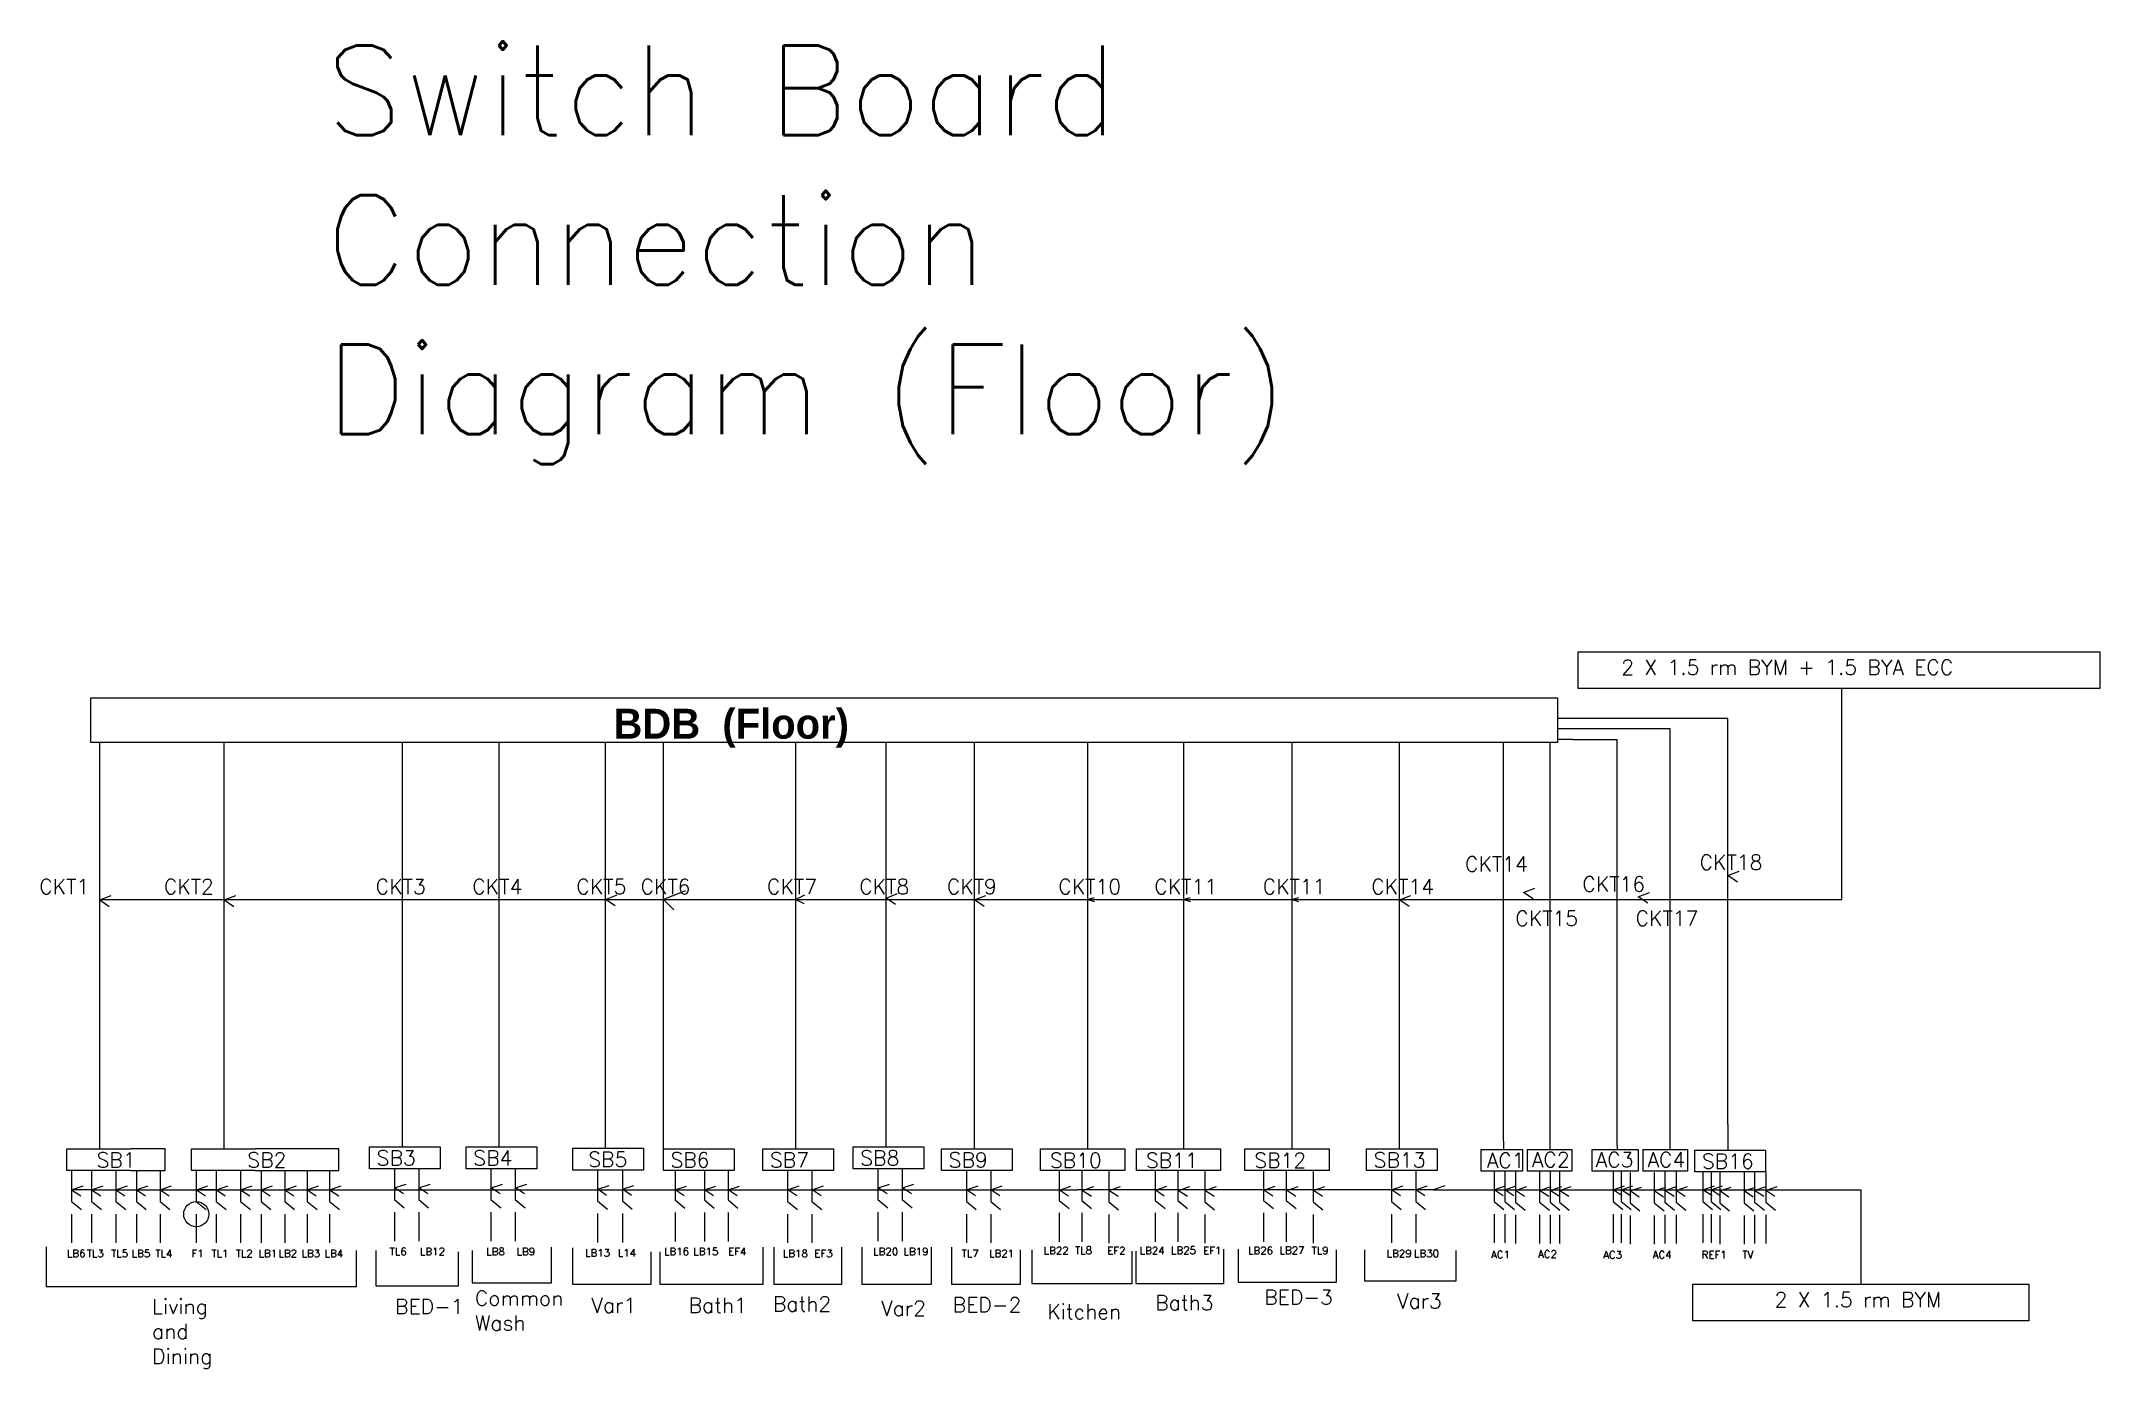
# Model space of a CAD drawing. Header units: inches. Extents: x -5358 to 9574, y -9596 to -60.
# Drawn here: x 5830 to 7482, y -1679 to -614 of the extents above; entities that cross this region are included whole.
import ezdxf

# ---------------------------------------------------------------- set-up
doc = ezdxf.new("R2010")
doc.units = ezdxf.units.IN
doc.header["$LTSCALE"] = 20
doc.header["$MEASUREMENT"] = 0
doc.layers.add('Sub Distribution Board', color=131, linetype='Continuous')
doc.layers.add('Switchboard', color=131, linetype='Continuous')
doc.styles.get("Standard").update_dxf_attribs({"font": 'simplex.shx', "height": 6})

msp = doc.modelspace()

# ---------------------------------------------------------------- texts
at = {"layer": 'Sub Distribution Board', "insert": (6288.8, -1109.3), "char_height": 24, "width": 1245.666, "attachment_point": 1}
msp.add_mtext('{\\fSitka Display Semibold|b0|i0|c0|p2;\\PBDB  (Floor)}', dxfattribs=at)
at = {"layer": 'Switchboard', "attachment_point": 1}
for s, insert, char_height, width in [('Switch Board Connection Diagram (Floor)', (6058, -617), 72, 1052.086), ('2 X 1.5 rm BYM + 1.5 BYA ECC', (7097.5, -1110), 12, 345.019), ('CKT14', (6972.1, -1267.9), 12, 58.235), ('CKT18', (7160.3, -1266.5), 12, 58.235), ('CKT1', (5828, -1286), 12, 58.235), ('CKT2', (5928, -1286), 12, 58.235), ('CKT3', (6098, -1286), 12, 58.235), ('CKT4', (6175.5, -1286), 12, 58.235), ('CKT5', (6259, -1286), 12, 58.235), ('CKT6', (6310.5, -1286), 12, 58.235), ('CKT7', (6412, -1286), 12, 58.235), ('CKT8', (6486, -1286), 12, 58.235), ('CKT9', (6556.3, -1286), 12, 58.235), ('CKT10', (6645.8, -1286), 12, 58.235), ('CKT11', (6722.8, -1286), 12, 58.235), ('CKT11', (6809.8, -1286), 12, 58.235), ('CKT14', (6896.8, -1286), 12, 58.235), ('CKT16', (7066.3, -1284), 12, 58.235), ('CKT15', (7012.5, -1311.5), 12, 58.235), ('CKT17', (7108.9, -1311.4), 12, 58.235), ('SB1', (5874, -1505.4), 12, 44.121), ('SB2', (5995, -1505.4), 12, 44.121), ('SB3', (6098.8, -1503.8), 12, 44.121), ('SB4', (6176.3, -1503.8), 12, 44.121), ('SB5', (6268.5, -1504.9), 12, 44.121), ('SB6', (6334.5, -1505.4), 12, 44.121), ('SB7', (6414.3, -1505.4), 12, 44.121), ('SB8', (6486.8, -1503.8), 12, 44.121), ('SB9', (6557.8, -1505.4), 12, 44.121), ('SB10', (6639, -1505.7), 12, 44.121), ('SB11', (6716, -1505.7), 12, 44.121), ('SB12', (6803, -1505.7), 12, 44.121), ('SB13', (6898.8, -1505.4), 12, 44.121), ('AC1', (6989.6, -1505.7), 12, 44.121), ('AC2', (7025.7, -1505.1), 12, 44.121), ('AC3', (7076.9, -1505.2), 12, 44.121), ('AC4', (7118.5, -1505.1), 12, 44.121), ('SB16', (7162.2, -1506.4), 12, 44.121), ('LB6', (5850.2, -1583.4), 6, 17.751), ('TL3', (5866.2, -1583.4), 6, 17.751), ('TL5', (5885.7, -1583.4), 6, 17.751), ('LB5', (5902.2, -1583.4), 6, 17.751), ('TL4', (5921.2, -1583.4), 6, 17.751), ('F1', (5950.2, -1583.4), 6, 17.751), ('TL1', (5966.2, -1583.4), 6, 17.751), ('TL2', (5985.7, -1583.4), 6, 17.751), ('LB1', (6004, -1583.4), 6, 17.751), ('LB2', (6020, -1583.4), 6, 17.751), ('LB3', (6038.5, -1583.4), 6, 17.751), ('LB4', (6057, -1583.4), 6, 17.751), ('TL6', (6109.2, -1581.9), 6, 17.751), ('LB12', (6133.5, -1581.9), 6, 17.751), ('LB8', (6186.7, -1581.9), 6, 17.751), ('LB9', (6211, -1581.9), 6, 17.751), ('LB13', (6266, -1582.9), 6, 17.751), ('L14', (6292.2, -1582.9), 6, 17.751), ('LB16', (6329.4, -1581.8), 6, 17.751), ('LB15', (6352.9, -1581.8), 6, 17.751), ('EF4', (6380.8, -1581.8), 6, 17.751), ('LB18', (6424.7, -1583.4), 6, 17.751), ('EF3', (6450, -1583.4), 6, 17.751), ('LB20', (6497.2, -1581.9), 6, 17.751), ('LB19', (6521.5, -1581.9), 6, 17.751), ('TL7', (6568.2, -1583.4), 6, 17.751), ('LB21', (6590.2, -1583.4), 6, 17.751), ('LB22', (6634, -1581.1), 6, 17.751), ('TL8', (6659.2, -1580.9), 6, 17.751), ('EF2', (6685, -1581.1), 6, 17.751), ('LB24', (6711, -1581.1), 6, 17.751), ('LB25', (6736.2, -1580.9), 6, 17.751), ('EF1', (6762, -1581.1), 6, 17.751), ('LB26', (6798, -1581.1), 6, 17.751), ('LB27', (6823.2, -1580.9), 6, 17.751), ('TL9', (6849, -1581.1), 6, 17.751), ('LB29', (6909.2, -1583.4), 6, 17.751), ('LB30', (6931.2, -1583.4), 6, 17.751), ('AC1', (6993, -1584.3), 6, 17.751), ('AC2', (7030.7, -1583.9), 6, 17.751), ('AC3', (7083, -1584.5), 6, 17.751), ('AC4', (7122.7, -1584.4), 6, 17.751), ('REF1', (7162, -1584.4), 6, 17.751), ('TV', (7194.7, -1584.4), 6, 17.751), ('Common\\PWash', (6177.6, -1616.3), 12, 44.121), ('BED-3', (6811, -1615.5), 12, 44.121), ('Var3', (6917.5, -1618.5), 12, 44.121), ('2 X 1.5 rm BYM', (7220.5, -1617.5), 12, 166.601), ('Living and Dining', (5918.5, -1623), 12, 58.235), ('BED-1', (6113.5, -1623), 12, 44.121), ('Var1', (6271, -1622), 12, 44.121), ('Bath1', (6349, -1622), 12, 44.121), ('Bath2', (6416.7, -1620.9), 12, 44.121), ('Var2', (6503.5, -1624.5), 12, 44.121), ('BED-2', (6561, -1621.6), 12, 44.121), ('Kitchen', (6636.9, -1627.2), 12, 44.121), ('Bath3', (6723.5, -1620), 12, 44.121)]:
    msp.add_mtext(s, dxfattribs=dict(at, insert=insert, char_height=char_height, width=width))

# ---------------------------------------------------------------- linework, layer by layer
at = {"layer": 'Switchboard'}
for p, q in [((7274.5, -1302.3), (7274.5, -1133)), ((7183, -1157), (7046.4, -1157)), ((7136.6, -1165.3), (7046.4, -1165.3)), ((7136.6, -1502.9), (7136.6, -1165.3)), ((5876.5, -1279.9), (5876.5, -1176.5)), ((5976.5, -1279.9), (5976.5, -1176.5)), ((7040.5, -1183), (7040.5, -1176.5)), ((7058.5, -1174), (7046.4, -1174)), ((7058.5, -1174), (7094.3, -1174)), ((5876.5, -1318.1), (5876.5, -1279.9)), ((5976.5, -1318.1), (5976.5, -1279.9)), ((5876.5, -1302.7), (5885.7, -1299.2)), ((5876.5, -1302.3), (6629.7, -1302.3)), ((5876.5, -1302.7), (5884.2, -1307.9)), ((5976.5, -1302.7), (5985.7, -1299.2)), ((5976.5, -1302.7), (5984.2, -1307.9)), ((7088, -1302.3), (7274.5, -1302.3)), ((5876.5, -1362.9), (5876.5, -1318.1)), ((5976.5, -1362.9), (5976.5, -1318.1)), ((5876.5, -1401.5), (5876.5, -1362.9)), ((5976.5, -1401.5), (5976.5, -1362.9)), ((5876.5, -1502.4), (5876.5, -1401.5)), ((5976.5, -1502.4), (5976.5, -1401.5)), ((6174.1, -1410.4), (6174.1, -1410.4)), ((6251.6, -1410.4), (6251.6, -1410.4)), ((7183, -1482.9), (7183, -1503.4)), ((7002.9, -1496.4), (7002.9, -1502.9)), ((7018.2, -1502.9), (7018.2, -1520.4)), ((7022, -1502.9), (7022, -1520.4)), ((7094.3, -1499.9), (7094.3, -1503.4)), ((7111, -1502.9), (7111, -1520.4)), ((7114.8, -1502.9), (7114.8, -1520.4)), ((5854, -1520.5), (5854, -1544.8)), ((5854, -1535.3), (5863.2, -1532.2)), ((5854, -1535.3), (5861.3, -1540.2)), ((5870, -1535.3), (5854, -1535.3)), ((5870, -1520.5), (5870, -1544.8)), ((5870, -1535.3), (5879.2, -1532.2)), ((5870, -1535.3), (5877.3, -1540.2)), ((5870, -1535.3), (6661.1, -1535.3)), ((5889.5, -1520.5), (5889.5, -1544.8)), ((5889.5, -1535.3), (5898.7, -1532.2)), ((5889.5, -1535.3), (5896.8, -1540.2)), ((5906, -1520.5), (5906, -1544.8)), ((5906, -1535.3), (5915.2, -1532.2)), ((5906, -1535.3), (5913.3, -1540.2)), ((5925, -1520.5), (5925, -1544.8)), ((5925, -1535.3), (5934.2, -1532.2)), ((5925, -1535.3), (5932.3, -1540.2)), ((5954, -1520.5), (5954, -1544.8)), ((5954.1, -1535.3), (5963.3, -1532.2)), ((5954.1, -1535.3), (5961.4, -1540.2)), ((5970, -1535.3), (5954.1, -1535.3)), ((5970, -1520.5), (5970, -1544.8)), ((5970.1, -1535.3), (5979.3, -1532.2)), ((5970.1, -1535.3), (5977.3, -1540.2)), ((5989.5, -1520.5), (5989.5, -1544.8)), ((5989.6, -1535.3), (5998.8, -1532.2)), ((5989.6, -1535.3), (5996.9, -1540.2)), ((6006, -1520.5), (6006, -1544.8)), ((6006.1, -1535.3), (6015.3, -1532.2)), ((6006.1, -1535.3), (6013.4, -1540.2)), ((6025, -1520.5), (6025, -1544.8)), ((6025.1, -1535.3), (6034.3, -1532.2)), ((6025.1, -1535.3), (6032.4, -1540.2)), ((6043, -1520.5), (6043, -1544.8)), ((6043, -1535.3), (6052.2, -1532.2)), ((6043, -1535.3), (6050.3, -1540.2)), ((6061, -1520.5), (6061, -1544.8)), ((6061, -1535.3), (6070.2, -1532.2)), ((6061, -1535.3), (6068.3, -1540.2)), ((6946.6, -1535.3), (6661.1, -1535.3)), ((7088, -1535.3), (7289.8, -1535.3)), ((7289.8, -1535.3), (7289.8, -1611)), ((5854, -1544.8), (5861.9, -1551.2)), ((5870, -1544.8), (5877.9, -1551.2)), ((5889.5, -1544.8), (5897.4, -1551.2)), ((5906, -1544.8), (5913.9, -1551.2)), ((5925, -1544.8), (5932.9, -1551.2)), ((5954, -1544.8), (5961.9, -1551.2)), ((5970, -1544.8), (5977.9, -1551.2)), ((5989.5, -1544.8), (5997.4, -1551.2)), ((6006, -1544.8), (6013.9, -1551.2)), ((6025, -1544.8), (6032.9, -1551.2)), ((6043, -1544.8), (6050.9, -1551.2)), ((6061, -1544.8), (6068.9, -1551.2)), ((5854, -1554.9), (5854, -1578)), ((5870, -1554.9), (5870, -1578)), ((5889.5, -1554.9), (5889.5, -1578)), ((5906, -1554.9), (5906, -1578)), ((5925, -1554.9), (5925, -1578)), ((5954, -1554.9), (5954, -1578)), ((5970, -1554.9), (5970, -1578)), ((5989.5, -1554.9), (5989.5, -1578)), ((6006, -1554.9), (6006, -1578)), ((6025, -1554.9), (6025, -1578)), ((6043, -1554.9), (6043, -1578)), ((6061, -1554.9), (6061, -1578)), ((6113, -1553.3), (6113, -1576.5)), ((6132.5, -1553.3), (6132.5, -1576.5)), ((6190.5, -1553.3), (6190.5, -1576.5)), ((6210, -1553.3), (6210, -1576.5)), ((6276, -1554.4), (6276, -1577.5)), ((6296, -1554.4), (6296, -1577.5)), ((6338.2, -1553.6), (6338.2, -1576.7)), ((6361.8, -1553.6), (6361.8, -1576.7)), ((6380.8, -1553.6), (6380.8, -1576.7)), ((6428.5, -1554.9), (6428.5, -1578)), ((6448, -1554.9), (6448, -1578)), ((6501, -1553.3), (6501, -1576.5)), ((6520.5, -1553.3), (6520.5, -1576.5)), ((6572, -1554.9), (6572, -1578)), ((6591.5, -1554.9), (6591.5, -1578)), ((6646.5, -1553.9), (6646.5, -1577.1)), ((6664.7, -1553.9), (6664.7, -1577.1)), ((6686.2, -1555.1), (6686.2, -1578.2)), ((6723.5, -1553.9), (6723.5, -1577.1)), ((6741.7, -1553.9), (6741.7, -1577.1)), ((6763.2, -1555.1), (6763.2, -1578.2)), ((6810.5, -1553.9), (6810.5, -1577.1)), ((6828.7, -1553.9), (6828.7, -1577.1)), ((6850.2, -1555.1), (6850.2, -1578.2)), ((6913, -1554.9), (6913, -1578)), ((6932.5, -1554.9), (6932.5, -1578)), ((6995.5, -1554.9), (6995.5, -1578)), ((7004, -1554.9), (7004, -1578)), ((7012.5, -1555.4), (7012.5, -1578.5)), ((7032, -1555.4), (7032, -1578.5)), ((7040.5, -1555.4), (7040.5, -1578.5)), ((7048, -1555.4), (7048, -1578.5)), ((7091, -1554.9), (7091, -1578)), ((7097.5, -1554.9), (7097.5, -1578)), ((7104.5, -1555.9), (7104.5, -1579)), ((7124, -1555.9), (7124, -1579)), ((7132.5, -1555.4), (7132.5, -1578.5)), ((7141.5, -1555.4), (7141.5, -1578.5)), ((7163, -1554.9), (7163, -1578)), ((7169.5, -1554.9), (7169.5, -1578)), ((7176.5, -1555.9), (7176.5, -1579)), ((7196, -1555.9), (7196, -1579)), ((7204.5, -1555.4), (7204.5, -1578.5)), ((7213.5, -1555.4), (7213.5, -1578.5)), ((5833.5, -1581), (5833.5, -1613)), ((6082.5, -1613), (6082.5, -1584)), ((6098, -1584), (6098, -1612.5)), ((6164.5, -1612.5), (6164.5, -1585)), ((6175.5, -1584), (6175.5, -1610)), ((6239, -1610), (6239, -1581.5)), ((6256, -1582), (6256, -1611)), ((6319, -1611), (6319, -1585)), ((6326, -1585), (6326, -1611)), ((6409, -1611), (6409, -1581.5)), ((6417.5, -1581.5), (6417.5, -1611)), ((6472, -1611), (6472, -1581.5)), ((6488, -1581.5), (6488, -1611)), ((6544, -1611), (6544, -1581.5)), ((6560, -1581.5), (6560, -1611)), ((6615.5, -1611), (6615.5, -1583.5)), ((6624.5, -1583.5), (6624.5, -1610.5)), ((6705, -1610.5), (6705, -1584.5)), ((6708, -1584.5), (6708, -1610.5)), ((6778.5, -1610.5), (6778.5, -1583)), ((6790, -1583), (6790, -1609.5)), ((6869, -1609.5), (6869, -1583.5)), ((6891.5, -1583.5), (6891.5, -1608.5)), ((6965, -1608.5), (6965, -1584)), ((5833.5, -1613), (6082.5, -1613)), ((6098, -1612.5), (6164.5, -1612.5)), ((6175.5, -1610), (6239, -1610)), ((6256, -1611), (6319, -1611)), ((6326, -1611), (6409, -1611)), ((6417.5, -1611), (6472, -1611)), ((6488, -1611), (6544, -1611)), ((6560, -1611), (6615.5, -1611)), ((6624.5, -1610.5), (6705, -1610.5)), ((6708, -1610.5), (6778.5, -1610.5)), ((6790, -1609.5), (6869, -1609.5)), ((6891.5, -1608.5), (6965, -1608.5))]:
    msp.add_line(p, q, dxfattribs=at)
for points in [[(7063, -1103.5), (7481.5, -1103.5), (7481.5, -1133), (7063, -1133)], [(5869.4, -1140.5), (7046.4, -1140.5), (7046.4, -1176.5), (5869.4, -1176.5)], [(6149.8, -1500.9), (6149.8, -1518.4), (6144.3, -1518.4), (6093.1, -1518.4), (6093.1, -1500.9), (6144.3, -1500.9)], [(6227.3, -1500.9), (6227.3, -1518.4), (6221.8, -1518.4), (6170.6, -1518.4), (6170.6, -1500.9), (6221.8, -1500.9)], [(6312.8, -1502), (6312.8, -1519.5), (6307.3, -1519.5), (6256.1, -1519.5), (6256.1, -1502), (6307.3, -1502)], [(6385.6, -1502.4), (6385.6, -1519.9), (6380.1, -1519.9), (6328.9, -1519.9), (6328.9, -1502.4), (6380.1, -1502.4)], [(6465.3, -1502.4), (6465.3, -1519.9), (6459.8, -1519.9), (6408.6, -1519.9), (6408.6, -1502.4), (6459.8, -1502.4)], [(6537.8, -1500.9), (6537.8, -1518.4), (6532.3, -1518.4), (6481.1, -1518.4), (6481.1, -1500.9), (6532.3, -1500.9)], [(6608.8, -1502.4), (6608.8, -1519.9), (6603.3, -1519.9), (6552.1, -1519.9), (6552.1, -1502.4), (6603.3, -1502.4)], [(6694.5, -1502.4), (6699, -1502.4), (6699, -1519.9), (6694.5, -1519.9), (6669.5, -1519.9), (6631.5, -1519.9), (6631.5, -1502.4), (6669.5, -1502.4)], [(6771.5, -1502.4), (6776, -1502.4), (6776, -1519.9), (6771.5, -1519.9), (6746.5, -1519.9), (6708.5, -1519.9), (6708.5, -1502.4), (6746.5, -1502.4)], [(6858.5, -1502.4), (6863, -1502.4), (6863, -1519.9), (6858.5, -1519.9), (6833.5, -1519.9), (6795.5, -1519.9), (6795.5, -1502.4), (6833.5, -1502.4)], [(6949.8, -1502.4), (6949.8, -1519.9), (6944.3, -1519.9), (6893.1, -1519.9), (6893.1, -1502.4), (6944.3, -1502.4)], [(7213.3, -1503.4), (7213.3, -1520.9), (7207.8, -1520.9), (7156.6, -1520.9), (7156.6, -1503.4), (7207.8, -1503.4)], [(7155, -1611), (7424.5, -1611), (7424.5, -1640.5), (7155, -1640.5)]]:
    msp.add_lwpolyline(points, close=True, dxfattribs=at)
for points in [[(7183, -1482.9), (7183, -1382), (7183, -1343.4), (7183, -1298.6), (7183, -1260.4), (7183, -1157)], [(6119.5, -1500.9), (6119.5, -1400), (6119.5, -1361.4), (6119.5, -1316.6), (6119.5, -1278.3), (6119.5, -1176.5)], [(6197, -1500.9), (6197, -1400), (6197, -1361.4), (6197, -1316.6), (6197, -1278.3), (6197, -1176.5)], [(6282.5, -1502), (6282.5, -1401), (6282.5, -1362.4), (6282.5, -1317.7), (6282.5, -1279.4), (6282.5, -1176.5)], [(6328.9, -1502.4), (6328.9, -1401.5), (6328.9, -1362.9), (6328.9, -1318.1), (6328.9, -1279.9), (6328.9, -1185.2), (6328.9, -1176.5)], [(6435, -1502.4), (6435, -1401.5), (6435, -1362.9), (6435, -1318.1), (6435, -1279.9), (6435, -1176.5)], [(6507.5, -1500.9), (6507.5, -1400), (6507.5, -1361.4), (6507.5, -1316.6), (6507.5, -1278.3), (6507.5, -1176.5)], [(6578.5, -1502.4), (6578.5, -1401.5), (6578.5, -1362.9), (6578.5, -1318.1), (6578.5, -1279.9), (6578.5, -1176.5)], [(6669.5, -1502.4), (6669.5, -1401.5), (6669.5, -1362.9), (6669.5, -1318.1), (6669.5, -1176.5)], [(6746.5, -1502.4), (6746.5, -1401.5), (6746.5, -1362.9), (6746.5, -1318.1), (6746.5, -1176.5)], [(6833.5, -1502.4), (6833.5, -1401.5), (6833.5, -1362.9), (6833.5, -1318.1), (6833.5, -1176.5)], [(6919.5, -1502.4), (6919.5, -1401.5), (6919.5, -1362.9), (6919.5, -1318.1), (6919.5, -1279.9), (6919.5, -1176.5)], [(7002.9, -1496.4), (7002.9, -1395.5), (7002.9, -1356.9), (7002.9, -1312.1), (7002.9, -1273.9), (7002.9, -1176.5)], [(7040.5, -1502.9), (7040.5, -1402), (7040.5, -1363.4), (7040.5, -1318.6), (7040.5, -1280.4), (7040.5, -1183)], [(7094.3, -1499.9), (7094.3, -1399), (7094.3, -1360.4), (7094.3, -1315.6), (7094.3, -1277.4), (7094.3, -1174)], [(7190.7, -1288.4), (7183, -1283.2), (7192.2, -1279.7)], [(6290.2, -1307.4), (6282.5, -1302.3), (6291.7, -1298.7)], [(6346.5, -1295.5), (6328.9, -1302.3), (6337.3, -1310.7)], [(6442, -1299), (6435, -1302.3), (6441.5, -1305.5)], [(6515.2, -1306.4), (6507.5, -1301.2), (6516.7, -1297.6)], [(6586.2, -1307.9), (6578.5, -1302.7), (6587.7, -1299.2)], [(6629.7, -1302.3), (7074, -1302.3), (7088, -1302.3)], [(6674.5, -1301), (6669.5, -1302.3), (6674.5, -1304)], [(6751.5, -1301), (6746.5, -1302.3), (6751.5, -1304)], [(6838.5, -1301), (6833.5, -1302.3), (6838.5, -1304)], [(6927.2, -1307.9), (6919.5, -1302.7), (6928.7, -1299.2)], [(7026.7, -1301.9), (7019, -1296.7), (7028.2, -1293.2)], [(7118.7, -1305.4), (7111, -1300.2), (7120.2, -1296.7)], [(5901.3, -1519.9), (5850.1, -1519.9), (5850.1, -1502.4), (5901.3, -1502.4)], [(5901.3, -1519.9), (5929, -1519.9), (5929, -1502.4), (5901.3, -1502.4)], [(6001.3, -1519.9), (5950.1, -1519.9), (5950.1, -1502.4), (6001.3, -1502.4)], [(6001.3, -1519.9), (6068.5, -1519.9), (6068.5, -1502.4), (6001.3, -1502.4)], [(7018.2, -1520.4), (6985, -1520.4), (6985, -1502.9), (7018.2, -1502.9)], [(7022, -1502.9), (7043.8, -1502.9), (7057.8, -1502.9), (7057.8, -1520.4), (7043.8, -1520.4), (7022, -1520.4)], [(7111, -1520.4), (7074, -1520.4), (7074, -1502.9), (7111, -1502.9)], [(7114.8, -1502.9), (7136.6, -1502.9), (7150.6, -1502.9), (7150.6, -1520.4), (7136.6, -1520.4), (7114.8, -1520.4)], [(6113, -1519), (6113, -1543.2), (6120.9, -1549.7)], [(6132.5, -1519), (6132.5, -1543.2), (6140.4, -1549.7)], [(6190.5, -1519), (6190.5, -1543.2), (6198.4, -1549.7)], [(6210, -1519), (6210, -1543.2), (6217.9, -1549.7)], [(6338.2, -1519.2), (6338.2, -1543.5), (6346.1, -1550)], [(6361.8, -1519.2), (6361.8, -1543.5), (6369.6, -1550)], [(6380.8, -1519.2), (6380.8, -1543.5), (6388.6, -1550)], [(6501, -1519), (6501, -1543.2), (6508.9, -1549.7)], [(6520.5, -1519), (6520.5, -1543.2), (6528.4, -1549.7)], [(6646.5, -1519.6), (6646.5, -1543.8), (6654.4, -1550.3)], [(6664.7, -1519.6), (6664.7, -1543.8), (6672.5, -1550.3)], [(6723.5, -1519.6), (6723.5, -1543.8), (6731.4, -1550.3)], [(6741.7, -1519.6), (6741.7, -1543.8), (6749.5, -1550.3)], [(6810.5, -1519.6), (6810.5, -1543.8), (6818.4, -1550.3)], [(6828.7, -1519.6), (6828.7, -1543.8), (6836.5, -1550.3)], [(6120.3, -1538.7), (6113.1, -1533.8), (6122.3, -1530.7)], [(6139.9, -1538.7), (6132.6, -1533.8), (6141.8, -1530.7)], [(6197.8, -1538.7), (6190.6, -1533.8), (6199.8, -1530.7)], [(6217.4, -1538.7), (6210.1, -1533.8), (6219.3, -1530.7)], [(6276, -1520), (6276, -1544.3), (6283.9, -1550.8)], [(6283.3, -1539.8), (6276.1, -1534.9), (6285.3, -1531.8)], [(6296, -1520), (6296, -1544.3), (6303.8, -1550.8)], [(6303.3, -1539.8), (6296, -1534.9), (6305.2, -1531.8)], [(6345.5, -1540.3), (6338.3, -1535.3), (6347.5, -1532.3)], [(6369.1, -1540.3), (6361.8, -1535.3), (6371, -1532.3)], [(6388.1, -1540.3), (6380.8, -1535.3), (6390, -1532.3)], [(6428.5, -1520.5), (6428.5, -1544.8), (6436.4, -1551.2)], [(6435.8, -1540.2), (6428.6, -1535.3), (6437.8, -1532.2)], [(6448, -1520.5), (6448, -1544.8), (6455.9, -1551.2)], [(6455.4, -1540.2), (6448.1, -1535.3), (6457.3, -1532.2)], [(6508.3, -1538.7), (6501.1, -1533.8), (6510.3, -1530.7)], [(6527.9, -1538.7), (6520.6, -1533.8), (6529.8, -1530.7)], [(6572, -1520.5), (6572, -1544.8), (6579.9, -1551.2)], [(6579.3, -1540.2), (6572.1, -1535.3), (6581.3, -1532.2)], [(6591.5, -1520.5), (6591.5, -1544.8), (6599.4, -1551.2)], [(6598.9, -1540.2), (6591.6, -1535.3), (6600.8, -1532.2)], [(6653.8, -1540.5), (6646.6, -1535.6), (6655.8, -1532.5)], [(6672.3, -1540.8), (6665, -1535.9), (6674.2, -1532.8)], [(6686.2, -1520.7), (6686.2, -1545), (6694.1, -1551.4)], [(6693.7, -1540.8), (6686.4, -1535.9), (6695.6, -1532.8)], [(6730.8, -1540.5), (6723.6, -1535.6), (6732.8, -1532.5)], [(6749.3, -1540.8), (6742, -1535.9), (6751.2, -1532.8)], [(6763.2, -1520.7), (6763.2, -1545), (6771.1, -1551.4)], [(6770.7, -1540.8), (6763.4, -1535.9), (6772.6, -1532.8)], [(6817.8, -1540.5), (6810.6, -1535.6), (6819.8, -1532.5)], [(6836.3, -1540.8), (6829, -1535.9), (6838.2, -1532.8)], [(6850.2, -1520.7), (6850.2, -1545), (6858.1, -1551.4)], [(6857.7, -1540.8), (6850.4, -1535.9), (6859.6, -1532.8)], [(6913, -1520.5), (6913, -1544.8), (6920.9, -1551.2)], [(6920.3, -1540.2), (6913.1, -1535.3), (6922.3, -1532.2)], [(6932.5, -1520.5), (6932.5, -1544.8), (6940.4, -1551.2)], [(6939.9, -1540.2), (6932.6, -1535.3), (6941.8, -1532.2)], [(6955.8, -1532.2), (6946.6, -1535.3), (7088, -1535.3)], [(6995.5, -1520.5), (6995.5, -1544.8), (7003.3, -1551.2)], [(7002.8, -1540.2), (6995.5, -1535.3), (7004.7, -1532.2)], [(7004, -1520.5), (7004, -1544.8), (7011.8, -1551.2)], [(7011.3, -1540.2), (7004, -1535.3), (7013.2, -1532.2)], [(7012.5, -1521), (7012.5, -1545.3), (7020.4, -1551.7)], [(7019.8, -1540.7), (7012.5, -1535.8), (7021.8, -1532.7)], [(7032, -1521), (7032, -1545.3), (7039.9, -1551.7)], [(7039.3, -1540.7), (7032, -1535.8), (7041.3, -1532.7)], [(7040.5, -1521), (7040.5, -1545.3), (7048.3, -1551.7)], [(7047.8, -1540.7), (7040.5, -1535.8), (7049.7, -1532.7)], [(7048, -1521), (7048, -1545.3), (7055.8, -1551.7)], [(7055.3, -1540.7), (7048, -1535.8), (7057.2, -1532.7)], [(7091, -1520.5), (7091, -1544.8), (7098.8, -1551.2)], [(7098.3, -1540.2), (7091, -1535.3), (7100.2, -1532.2)], [(7097.5, -1520.5), (7097.5, -1544.8), (7105.3, -1551.2)], [(7104.8, -1540.2), (7097.5, -1535.3), (7106.7, -1532.2)], [(7104.5, -1521.5), (7104.5, -1545.8), (7112.4, -1552.2)], [(7111.8, -1541.2), (7104.5, -1536.3), (7113.8, -1533.2)], [(7124, -1521.5), (7124, -1545.8), (7131.9, -1552.2)], [(7131.3, -1541.2), (7124, -1536.3), (7133.3, -1533.2)], [(7132.5, -1521), (7132.5, -1545.3), (7140.3, -1551.7)], [(7139.8, -1540.7), (7132.5, -1535.8), (7141.7, -1532.7)], [(7141.5, -1521), (7141.5, -1545.3), (7149.3, -1551.7)], [(7148.8, -1540.7), (7141.5, -1535.8), (7150.7, -1532.7)], [(7163, -1520.5), (7163, -1544.8), (7170.8, -1551.2)], [(7170.3, -1540.2), (7163, -1535.3), (7172.2, -1532.2)], [(7169.5, -1520.5), (7169.5, -1544.8), (7177.3, -1551.2)], [(7176.8, -1540.2), (7169.5, -1535.3), (7178.7, -1532.2)], [(7176.5, -1521.5), (7176.5, -1545.8), (7184.4, -1552.2)], [(7183.8, -1541.2), (7176.5, -1536.3), (7185.8, -1533.2)], [(7196, -1521.5), (7196, -1545.8), (7203.9, -1552.2)], [(7203.3, -1541.2), (7196, -1536.3), (7205.3, -1533.2)], [(7204.5, -1521), (7204.5, -1545.3), (7212.3, -1551.7)], [(7211.8, -1540.7), (7204.5, -1535.8), (7213.7, -1532.7)], [(7213.5, -1521), (7213.5, -1545.3), (7221.3, -1551.7)], [(7220.8, -1540.7), (7213.5, -1535.8), (7222.7, -1532.7)]]:
    msp.add_lwpolyline(points, dxfattribs=at)
msp.add_circle((5954, -1554.9), 10.1, dxfattribs=at)

msp.set_redraw_order([(e.dxf.handle, doc.entitydb.next_handle()) for e in msp.query("TEXT MTEXT ATTDEF DIMENSION ARC_DIMENSION")])  # texts and dimensions are drawn at this point

doc.saveas('drawing.dxf')
